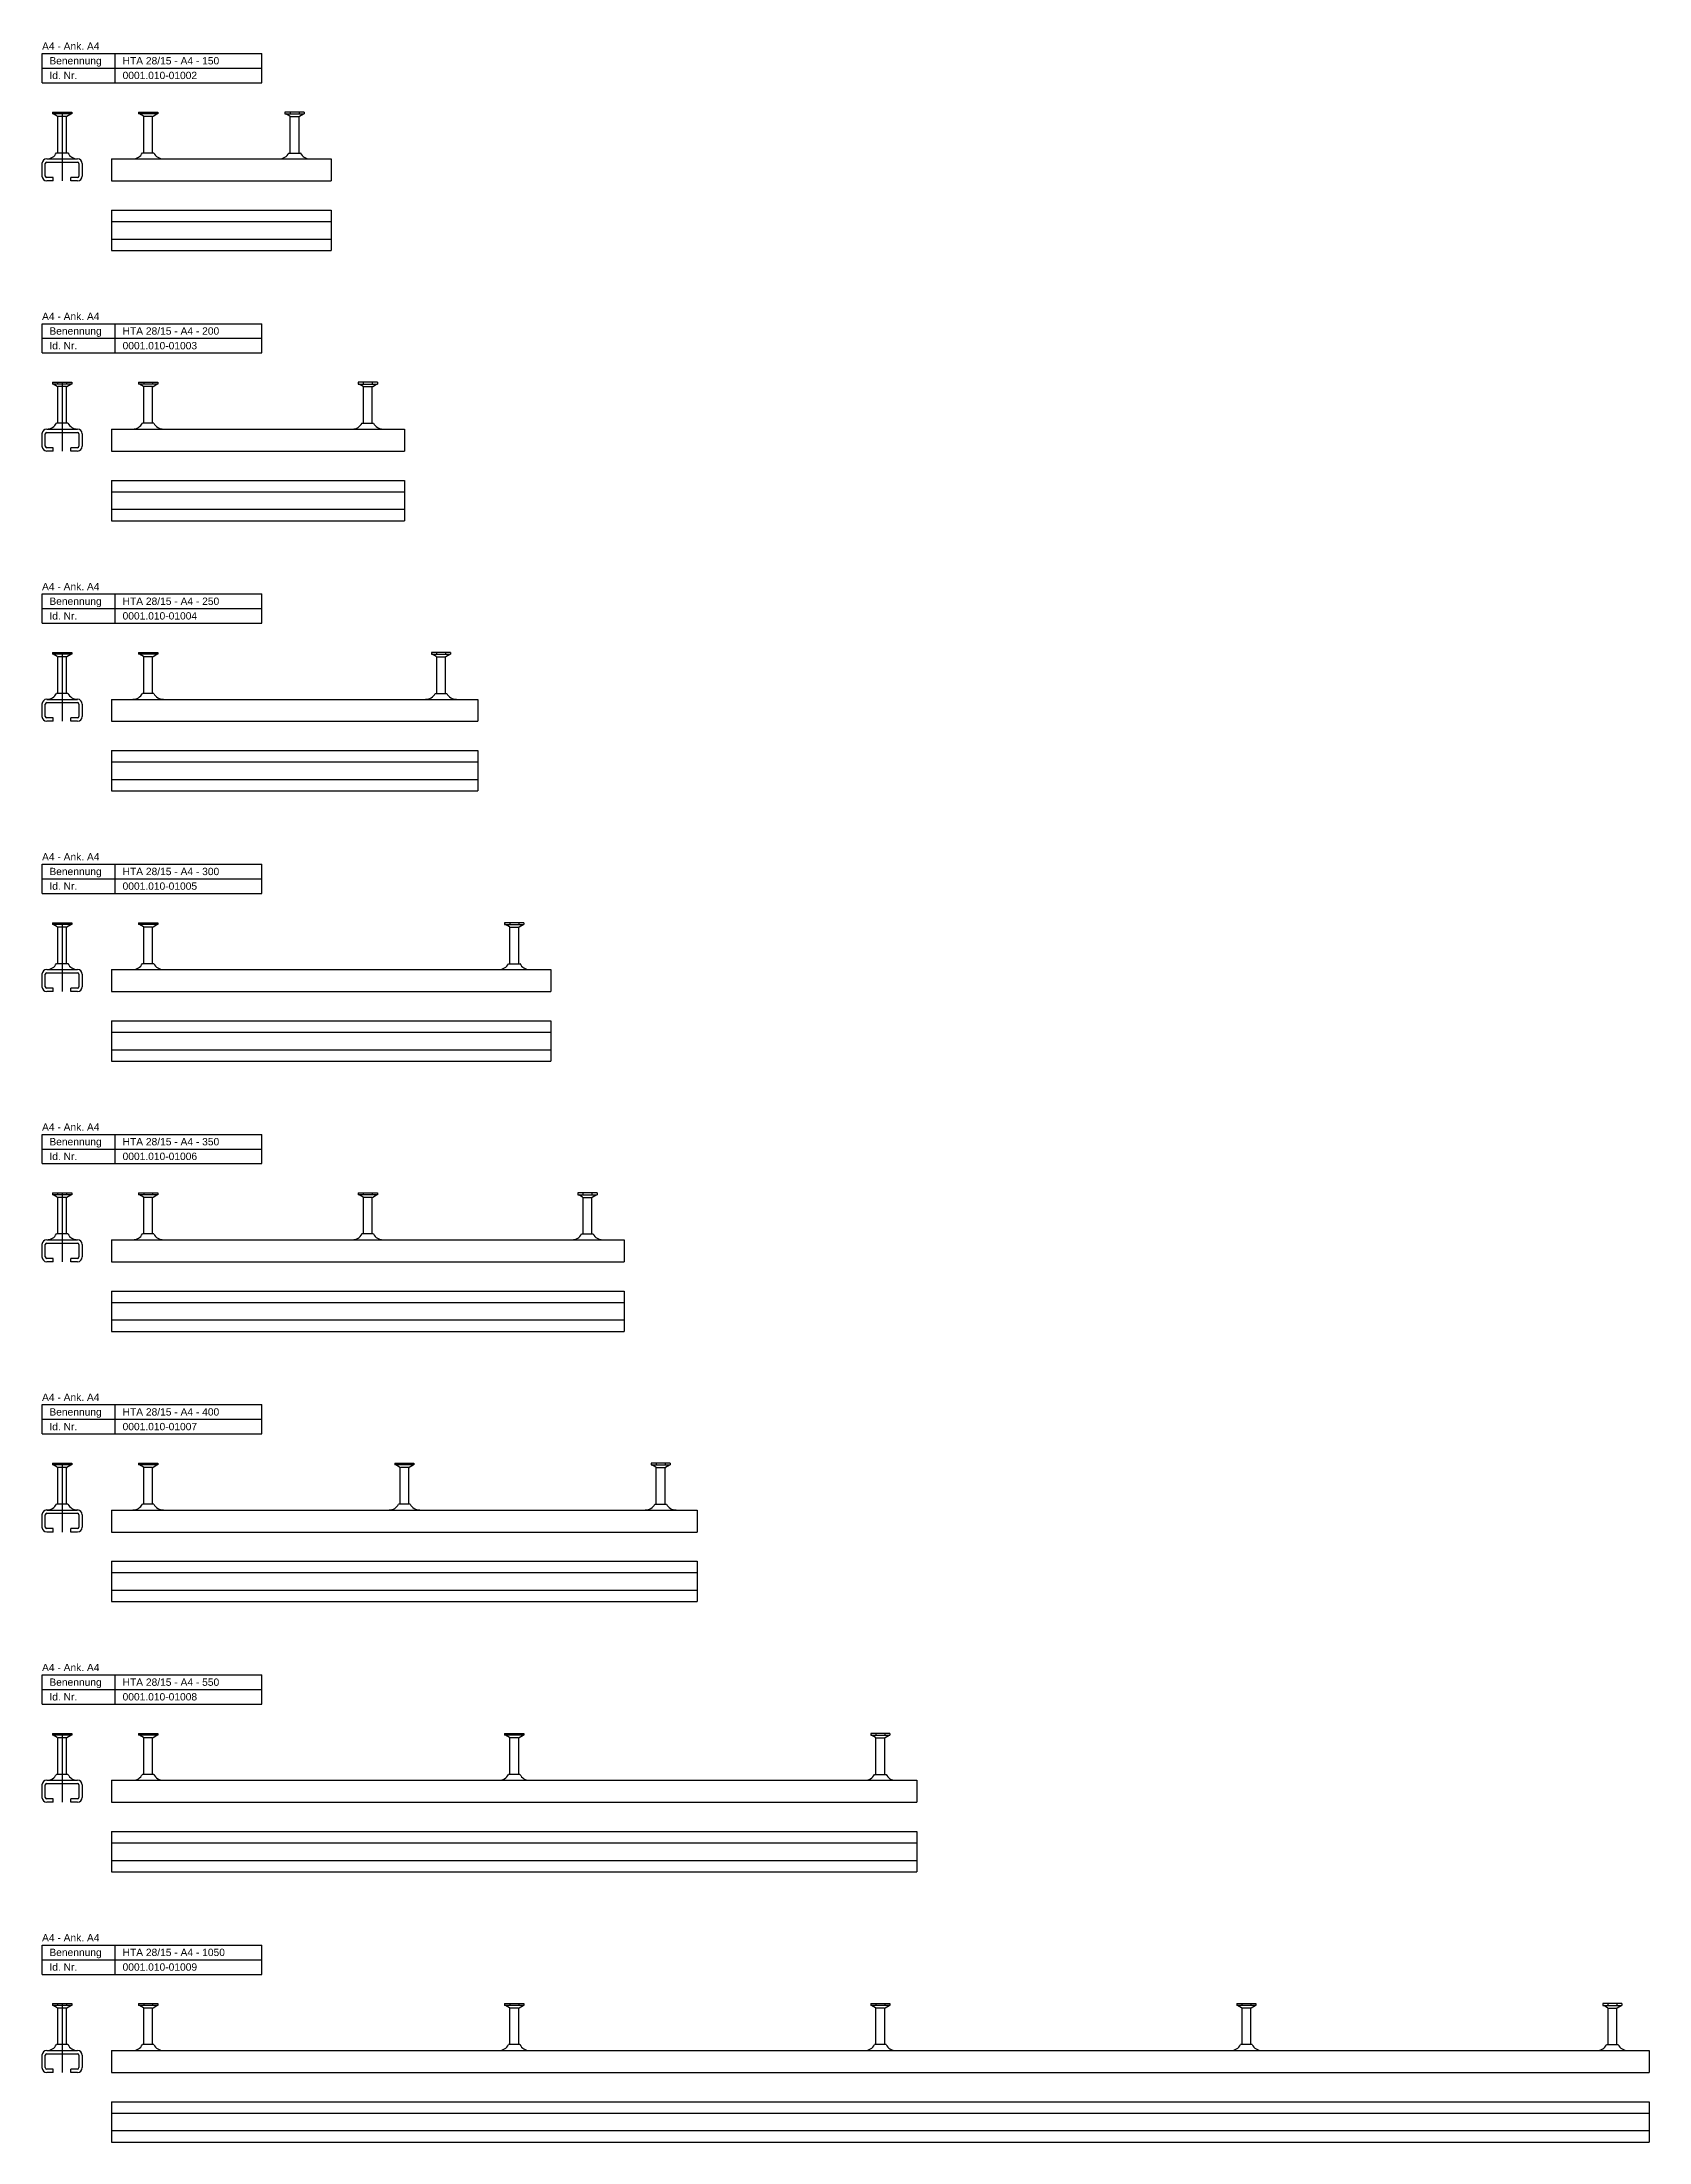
# Model space of a CAD drawing. Header units: millimetres. Extents: x -466 to 5678, y -7065 to 2232.
# Drawn here: x -465 to 633, y 614 to 2048 of the extents above; entities that cross this region are included whole.
import ezdxf

# ---------------------------------------------------------------- set-up
doc = ezdxf.new("R2010")
doc.units = ezdxf.units.MM
doc.layers.add('HALFEN', color=2, linetype='CONTINUOUS')
doc.styles.add('ARIAL50', font='ARIAL.TTF', dxfattribs={"height": 5})

msp = doc.modelspace()

# ---------------------------------------------------------------- texts
at = {"layer": 'HALFEN', "style": 'ARIAL50'}
for s, p in [('A4 - Ank. A4', (-464.7, 2042.3)), ('Benennung', (-459.7, 2032.3)), ('HTA 28/15 - A4 - 150', (-409.7, 2032.3)), ('Id. Nr.', (-459.7, 2022.3)), ('0001.010-01002', (-409.7, 2022.3)), ('A4 - Ank. A4', (-464.7, 1857.8)), ('Benennung', (-459.7, 1847.8)), ('HTA 28/15 - A4 - 200', (-409.7, 1847.8)), ('Id. Nr.', (-459.7, 1837.8)), ('0001.010-01003', (-409.7, 1837.8)), ('A4 - Ank. A4', (-464.7, 1673.3)), ('Benennung', (-459.7, 1663.3)), ('HTA 28/15 - A4 - 250', (-409.7, 1663.3)), ('Id. Nr.', (-459.7, 1653.3)), ('0001.010-01004', (-409.7, 1653.3)), ('A4 - Ank. A4', (-464.7, 1488.8)), ('Benennung', (-459.7, 1478.8)), ('HTA 28/15 - A4 - 300', (-409.7, 1478.8)), ('Id. Nr.', (-459.7, 1468.8)), ('0001.010-01005', (-409.7, 1468.8)), ('A4 - Ank. A4', (-464.7, 1304.3)), ('Benennung', (-459.7, 1294.3)), ('HTA 28/15 - A4 - 350', (-409.7, 1294.3)), ('Id. Nr.', (-459.7, 1284.3)), ('0001.010-01006', (-409.7, 1284.3)), ('A4 - Ank. A4', (-464.7, 1119.8)), ('Benennung', (-459.7, 1109.8)), ('Id. Nr.', (-459.7, 1099.8)), ('0001.010-01007', (-409.7, 1099.8)), ('HTA 28/15 - A4 - 400', (-409.7, 1109.8)), ('A4 - Ank. A4', (-464.7, 935.3)), ('Benennung', (-459.7, 925.3)), ('Id. Nr.', (-459.7, 915.3)), ('0001.010-01008', (-409.7, 915.3)), ('HTA 28/15 - A4 - 550', (-409.7, 925.3)), ('A4 - Ank. A4', (-464.7, 750.8)), ('Benennung', (-459.7, 740.8)), ('HTA 28/15 - A4 - 1050', (-409.7, 740.8)), ('Id. Nr.', (-459.7, 730.8)), ('0001.010-01009', (-409.7, 730.8))]:
    msp.add_text(s, height=5, dxfattribs=at).set_placement(p)

# ---------------------------------------------------------------- linework, layer by layer
at = {"layer": 'HALFEN'}
for p, q in [((-464.7, 2019.8), (-464.7, 2039.8)), ((-464.7, 2039.8), (-314.7, 2039.8)), ((-414.7, 2019.8), (-414.7, 2039.8)), ((-314.7, 2019.8), (-314.7, 2039.8)), ((-464.7, 2029.8), (-314.7, 2029.8)), ((-464.7, 2019.8), (-314.7, 2019.8)), ((-457.5, 1999.8), (-444.4, 1999.8)), ((-457.5, 1999.8), (-457.5, 1998.6)), ((-444.4, 1998.6), (-457.5, 1998.6)), ((-454.3, 1997), (-457, 1998.6)), ((-454.1, 1999.7), (-454.1, 1998.7)), ((-454, 1971.8), (-454, 1996.5)), ((-448.2, 1996.8), (-453.8, 1996.8)), ((-448, 1971.8), (-448, 1996.5)), ((-447.9, 1999.7), (-447.9, 1998.7)), ((-447.7, 1997), (-445, 1998.6)), ((-444.4, 1999.8), (-444.4, 1998.6)), ((-398.8, 1999.8), (-398.8, 1998.6)), ((-398.8, 1999.8), (-385.7, 1999.8)), ((-385.7, 1998.6), (-398.8, 1998.6)), ((-395.5, 1997), (-398.2, 1998.6)), ((-395.3, 1999.7), (-395.3, 1998.7)), ((-395.2, 1971.8), (-395.2, 1996.5)), ((-389.5, 1996.8), (-395, 1996.8)), ((-389.2, 1999.7), (-389.2, 1998.7)), ((-389.2, 1971.8), (-389.2, 1996.5)), ((-388.9, 1997), (-386.2, 1998.6)), ((-385.7, 1999.8), (-385.7, 1998.6)), ((-285.7, 1999.8), (-298.8, 1999.8)), ((-298.8, 1999.8), (-298.8, 1998.6)), ((-298.8, 1998.6), (-285.7, 1998.6)), ((-295.5, 1997), (-298.2, 1998.6)), ((-295.3, 1999.7), (-295.3, 1998.7)), ((-295.2, 1971.8), (-295.2, 1996.5)), ((-295, 1996.8), (-289.5, 1996.8)), ((-289.2, 1999.7), (-289.2, 1998.7)), ((-289.2, 1971.8), (-289.2, 1996.5)), ((-288.9, 1997), (-286.2, 1998.6)), ((-285.7, 1999.8), (-285.7, 1998.6)), ((-464.7, 1956.1), (-464.7, 1964.6)), ((-462.5, 1956.1), (-462.5, 1964.6)), ((-461.5, 1967.8), (-440.5, 1967.8)), ((-461.5, 1965.6), (-440.5, 1965.6)), ((-447.1, 1971.8), (-454.9, 1971.8)), ((-439.5, 1964.6), (-439.5, 1956.1)), ((-437.2, 1964.6), (-437.2, 1956.1)), ((-417.2, 1967.8), (-417.2, 1952.8)), ((-417.2, 1967.8), (-267.2, 1967.8)), ((-388.3, 1971.8), (-396.2, 1971.8)), ((-296.2, 1971.8), (-288.3, 1971.8)), ((-267.2, 1967.8), (-267.2, 1952.8)), ((-457, 1955.1), (-461.5, 1955.1)), ((-457, 1952.8), (-461.5, 1952.8)), ((-457, 1952.8), (-457, 1955.1)), ((-440.5, 1955.1), (-445, 1955.1)), ((-445, 1952.8), (-445, 1955.1)), ((-440.5, 1952.8), (-445, 1952.8)), ((-417.2, 1952.8), (-267.2, 1952.8)), ((-417.2, 1932.8), (-417.2, 1905.3)), ((-417.2, 1932.8), (-267.2, 1932.8)), ((-417.2, 1925.1), (-267.2, 1925.1)), ((-267.2, 1932.8), (-267.2, 1905.3)), ((-417.2, 1913.1), (-267.2, 1913.1)), ((-417.2, 1905.3), (-267.2, 1905.3)), ((-464.7, 1855.3), (-314.7, 1855.3)), ((-464.7, 1835.3), (-464.7, 1855.3)), ((-414.7, 1835.3), (-414.7, 1855.3)), ((-314.7, 1835.3), (-314.7, 1855.3)), ((-464.7, 1845.3), (-314.7, 1845.3)), ((-464.7, 1835.3), (-314.7, 1835.3)), ((-457.5, 1815.3), (-444.4, 1815.3)), ((-457.5, 1815.3), (-457.5, 1814.1)), ((-444.4, 1814.1), (-457.5, 1814.1)), ((-454.3, 1812.5), (-457, 1814.1)), ((-454.1, 1815.2), (-454.1, 1814.2)), ((-454, 1787.3), (-454, 1812)), ((-448.2, 1812.3), (-453.8, 1812.3)), ((-448, 1787.3), (-448, 1812)), ((-447.9, 1815.2), (-447.9, 1814.2)), ((-447.7, 1812.5), (-445, 1814.1)), ((-444.4, 1815.3), (-444.4, 1814.1)), ((-398.8, 1815.3), (-385.7, 1815.3)), ((-398.8, 1815.3), (-398.8, 1814.1)), ((-385.7, 1814.1), (-398.8, 1814.1)), ((-395.5, 1812.5), (-398.2, 1814.1)), ((-395.3, 1815.2), (-395.3, 1814.2)), ((-395.2, 1787.3), (-395.2, 1812)), ((-389.5, 1812.3), (-395, 1812.3)), ((-389.2, 1815.2), (-389.2, 1814.2)), ((-389.2, 1787.3), (-389.2, 1812)), ((-388.9, 1812.5), (-386.2, 1814.1)), ((-385.7, 1815.3), (-385.7, 1814.1)), ((-235.7, 1815.3), (-248.8, 1815.3)), ((-248.8, 1815.3), (-248.8, 1814.1)), ((-248.8, 1814.1), (-235.7, 1814.1)), ((-245.5, 1812.5), (-248.2, 1814.1)), ((-245.3, 1815.2), (-245.3, 1814.2)), ((-245.2, 1787.3), (-245.2, 1812)), ((-245, 1812.3), (-239.5, 1812.3)), ((-239.2, 1815.2), (-239.2, 1814.2)), ((-239.2, 1787.3), (-239.2, 1812)), ((-238.9, 1812.5), (-236.2, 1814.1)), ((-235.7, 1815.3), (-235.7, 1814.1)), ((-464.7, 1771.6), (-464.7, 1780.1)), ((-462.5, 1771.6), (-462.5, 1780.1)), ((-461.5, 1783.3), (-440.5, 1783.3)), ((-461.5, 1781.1), (-440.5, 1781.1)), ((-447.1, 1787.3), (-454.9, 1787.3)), ((-439.5, 1780.1), (-439.5, 1771.6)), ((-437.2, 1780.1), (-437.2, 1771.6)), ((-417.2, 1783.3), (-217.2, 1783.3)), ((-417.2, 1783.3), (-417.2, 1768.3)), ((-388.3, 1787.3), (-396.2, 1787.3)), ((-246.2, 1787.3), (-238.3, 1787.3)), ((-217.2, 1783.3), (-217.2, 1768.3)), ((-457, 1770.6), (-461.5, 1770.6)), ((-457, 1768.3), (-461.5, 1768.3)), ((-457, 1768.3), (-457, 1770.6)), ((-440.5, 1770.6), (-445, 1770.6)), ((-445, 1768.3), (-445, 1770.6)), ((-440.5, 1768.3), (-445, 1768.3)), ((-417.2, 1768.3), (-217.2, 1768.3)), ((-417.2, 1748.3), (-217.2, 1748.3)), ((-417.2, 1748.3), (-417.2, 1720.8)), ((-417.2, 1740.6), (-217.2, 1740.6)), ((-217.2, 1748.3), (-217.2, 1720.8)), ((-417.2, 1728.6), (-217.2, 1728.6)), ((-417.2, 1720.8), (-217.2, 1720.8)), ((-464.7, 1670.8), (-314.7, 1670.8)), ((-464.7, 1650.8), (-464.7, 1670.8)), ((-414.7, 1650.8), (-414.7, 1670.8)), ((-314.7, 1650.8), (-314.7, 1670.8)), ((-464.7, 1660.8), (-314.7, 1660.8)), ((-464.7, 1650.8), (-314.7, 1650.8)), ((-457.5, 1630.8), (-444.4, 1630.8)), ((-457.5, 1630.8), (-457.5, 1629.6)), ((-444.4, 1629.6), (-457.5, 1629.6)), ((-454.3, 1628), (-457, 1629.6)), ((-454.1, 1630.7), (-454.1, 1629.7)), ((-454, 1602.8), (-454, 1627.5)), ((-448.2, 1627.8), (-453.8, 1627.8)), ((-448, 1602.8), (-448, 1627.5)), ((-447.9, 1630.7), (-447.9, 1629.7)), ((-447.7, 1628), (-445, 1629.6)), ((-444.4, 1630.8), (-444.4, 1629.6)), ((-398.8, 1630.8), (-385.7, 1630.8)), ((-398.8, 1630.8), (-398.8, 1629.6)), ((-385.7, 1629.6), (-398.8, 1629.6)), ((-395.5, 1628), (-398.2, 1629.6)), ((-395.3, 1630.7), (-395.3, 1629.7)), ((-395.2, 1602.8), (-395.2, 1627.5)), ((-389.5, 1627.8), (-395, 1627.8)), ((-389.2, 1630.7), (-389.2, 1629.7)), ((-389.2, 1602.8), (-389.2, 1627.5)), ((-388.9, 1628), (-386.2, 1629.6)), ((-385.7, 1630.8), (-385.7, 1629.6)), ((-185.7, 1630.8), (-198.8, 1630.8)), ((-198.8, 1630.8), (-198.8, 1629.6)), ((-198.8, 1629.6), (-185.7, 1629.6)), ((-195.5, 1628), (-198.2, 1629.6)), ((-195.3, 1630.7), (-195.3, 1629.7)), ((-195.2, 1602.8), (-195.2, 1627.5)), ((-195, 1627.8), (-189.5, 1627.8)), ((-189.2, 1630.7), (-189.2, 1629.7)), ((-189.2, 1602.8), (-189.2, 1627.5)), ((-188.9, 1628), (-186.2, 1629.6)), ((-185.7, 1630.8), (-185.7, 1629.6)), ((-464.7, 1587.1), (-464.7, 1595.6)), ((-462.5, 1587.1), (-462.5, 1595.6)), ((-461.5, 1598.8), (-440.5, 1598.8)), ((-461.5, 1596.6), (-440.5, 1596.6)), ((-447.1, 1602.8), (-454.9, 1602.8)), ((-439.5, 1595.6), (-439.5, 1587.1)), ((-437.2, 1595.6), (-437.2, 1587.1)), ((-417.2, 1598.8), (-167.2, 1598.8)), ((-417.2, 1598.8), (-417.2, 1583.8)), ((-388.3, 1602.8), (-396.2, 1602.8)), ((-196.2, 1602.8), (-188.3, 1602.8)), ((-167.2, 1598.8), (-167.2, 1583.8)), ((-457, 1586.1), (-461.5, 1586.1)), ((-457, 1583.8), (-461.5, 1583.8)), ((-457, 1583.8), (-457, 1586.1)), ((-440.5, 1586.1), (-445, 1586.1)), ((-445, 1583.8), (-445, 1586.1)), ((-440.5, 1583.8), (-445, 1583.8)), ((-417.2, 1583.8), (-167.2, 1583.8)), ((-417.2, 1563.8), (-167.2, 1563.8)), ((-417.2, 1563.8), (-417.2, 1536.3)), ((-167.2, 1563.8), (-167.2, 1536.3)), ((-417.2, 1556.1), (-167.2, 1556.1)), ((-417.2, 1544.1), (-167.2, 1544.1)), ((-417.2, 1536.3), (-167.2, 1536.3)), ((-464.7, 1486.3), (-314.7, 1486.3)), ((-464.7, 1466.3), (-464.7, 1486.3)), ((-414.7, 1466.3), (-414.7, 1486.3)), ((-314.7, 1466.3), (-314.7, 1486.3)), ((-464.7, 1476.3), (-314.7, 1476.3)), ((-464.7, 1466.3), (-314.7, 1466.3)), ((-457.5, 1446.3), (-444.4, 1446.3)), ((-457.5, 1446.3), (-457.5, 1445.1)), ((-444.4, 1445.1), (-457.5, 1445.1)), ((-454.3, 1443.5), (-457, 1445.1)), ((-454.1, 1446.2), (-454.1, 1445.2)), ((-454, 1418.3), (-454, 1443)), ((-448.2, 1443.3), (-453.8, 1443.3)), ((-448, 1418.3), (-448, 1443)), ((-447.9, 1446.2), (-447.9, 1445.2)), ((-447.7, 1443.5), (-445, 1445.1)), ((-444.4, 1446.3), (-444.4, 1445.1)), ((-398.8, 1446.3), (-385.7, 1446.3)), ((-398.8, 1446.3), (-398.8, 1445.1)), ((-385.7, 1445.1), (-398.8, 1445.1)), ((-395.5, 1443.5), (-398.2, 1445.1)), ((-395.3, 1446.2), (-395.3, 1445.2)), ((-395.2, 1418.3), (-395.2, 1443)), ((-389.5, 1443.3), (-395, 1443.3)), ((-389.2, 1446.2), (-389.2, 1445.2)), ((-389.2, 1418.3), (-389.2, 1443)), ((-388.9, 1443.5), (-386.2, 1445.1)), ((-385.7, 1446.3), (-385.7, 1445.1)), ((-135.7, 1446.3), (-148.8, 1446.3)), ((-148.8, 1446.3), (-148.8, 1445.1)), ((-148.8, 1445.1), (-135.7, 1445.1)), ((-145.5, 1443.5), (-148.2, 1445.1)), ((-145.3, 1446.2), (-145.3, 1445.2)), ((-145.2, 1418.3), (-145.2, 1443)), ((-145, 1443.3), (-139.5, 1443.3)), ((-139.2, 1446.2), (-139.2, 1445.2)), ((-139.2, 1418.3), (-139.2, 1443)), ((-138.9, 1443.5), (-136.2, 1445.1)), ((-135.7, 1446.3), (-135.7, 1445.1)), ((-464.7, 1402.6), (-464.7, 1411.1)), ((-462.5, 1402.6), (-462.5, 1411.1)), ((-461.5, 1414.3), (-440.5, 1414.3)), ((-461.5, 1412.1), (-440.5, 1412.1)), ((-447.1, 1418.3), (-454.9, 1418.3)), ((-439.5, 1411.1), (-439.5, 1402.6)), ((-437.2, 1411.1), (-437.2, 1402.6)), ((-417.2, 1414.3), (-117.2, 1414.3)), ((-417.2, 1414.3), (-417.2, 1399.3)), ((-388.3, 1418.3), (-396.2, 1418.3)), ((-146.2, 1418.3), (-138.3, 1418.3)), ((-117.2, 1414.3), (-117.2, 1399.3)), ((-457, 1401.6), (-461.5, 1401.6)), ((-457, 1399.3), (-461.5, 1399.3)), ((-457, 1399.3), (-457, 1401.6)), ((-440.5, 1401.6), (-445, 1401.6)), ((-445, 1399.3), (-445, 1401.6)), ((-440.5, 1399.3), (-445, 1399.3)), ((-417.2, 1399.3), (-117.2, 1399.3)), ((-417.2, 1379.3), (-117.2, 1379.3)), ((-417.2, 1379.3), (-417.2, 1351.8)), ((-117.2, 1379.3), (-117.2, 1351.8)), ((-417.2, 1371.6), (-117.2, 1371.6)), ((-417.2, 1359.6), (-117.2, 1359.6)), ((-417.2, 1351.8), (-117.2, 1351.8)), ((-464.7, 1301.8), (-314.7, 1301.8)), ((-464.7, 1281.8), (-464.7, 1301.8)), ((-464.7, 1291.8), (-314.7, 1291.8)), ((-414.7, 1281.8), (-414.7, 1301.8)), ((-314.7, 1281.8), (-314.7, 1301.8)), ((-464.7, 1281.8), (-314.7, 1281.8)), ((-457.5, 1261.8), (-444.4, 1261.8)), ((-457.5, 1261.8), (-457.5, 1260.6)), ((-444.4, 1261.8), (-444.4, 1260.6)), ((-398.8, 1261.8), (-385.7, 1261.8)), ((-398.8, 1261.8), (-398.8, 1260.6)), ((-385.7, 1261.8), (-385.7, 1260.6)), ((-248.8, 1261.8), (-235.7, 1261.8)), ((-248.8, 1261.8), (-248.8, 1260.6)), ((-235.7, 1261.8), (-235.7, 1260.6)), ((-85.7, 1261.8), (-98.8, 1261.8)), ((-98.8, 1261.8), (-98.8, 1260.6)), ((-85.7, 1261.8), (-85.7, 1260.6)), ((-444.4, 1260.6), (-457.5, 1260.6)), ((-454.3, 1259), (-457, 1260.6)), ((-454.1, 1261.7), (-454.1, 1260.7)), ((-454, 1233.8), (-454, 1258.5)), ((-448.2, 1258.8), (-453.8, 1258.8)), ((-448, 1233.8), (-448, 1258.5)), ((-447.9, 1261.7), (-447.9, 1260.7)), ((-447.7, 1259), (-445, 1260.6)), ((-385.7, 1260.6), (-398.8, 1260.6)), ((-395.5, 1259), (-398.2, 1260.6)), ((-395.3, 1261.7), (-395.3, 1260.7)), ((-395.2, 1233.8), (-395.2, 1258.5)), ((-389.5, 1258.8), (-395, 1258.8)), ((-389.2, 1261.7), (-389.2, 1260.7)), ((-389.2, 1233.8), (-389.2, 1258.5)), ((-388.9, 1259), (-386.2, 1260.6)), ((-235.7, 1260.6), (-248.8, 1260.6)), ((-245.5, 1259), (-248.2, 1260.6)), ((-245.3, 1261.7), (-245.3, 1260.7)), ((-245.2, 1233.8), (-245.2, 1258.5)), ((-239.5, 1258.8), (-245, 1258.8)), ((-239.2, 1261.7), (-239.2, 1260.7)), ((-239.2, 1233.8), (-239.2, 1258.5)), ((-238.9, 1259), (-236.2, 1260.6)), ((-98.8, 1260.6), (-85.7, 1260.6)), ((-95.5, 1259), (-98.2, 1260.6)), ((-95.3, 1261.7), (-95.3, 1260.7)), ((-95.2, 1233.8), (-95.2, 1258.5)), ((-95, 1258.8), (-89.5, 1258.8)), ((-89.2, 1261.7), (-89.2, 1260.7)), ((-89.2, 1233.8), (-89.2, 1258.5)), ((-88.9, 1259), (-86.2, 1260.6)), ((-447.1, 1233.8), (-454.9, 1233.8)), ((-388.3, 1233.8), (-396.2, 1233.8)), ((-238.3, 1233.8), (-246.2, 1233.8)), ((-96.2, 1233.8), (-88.3, 1233.8)), ((-464.7, 1218.1), (-464.7, 1226.6)), ((-462.5, 1218.1), (-462.5, 1226.6)), ((-461.5, 1229.8), (-440.5, 1229.8)), ((-461.5, 1227.6), (-440.5, 1227.6)), ((-439.5, 1226.6), (-439.5, 1218.1)), ((-437.2, 1226.6), (-437.2, 1218.1)), ((-417.2, 1229.8), (-67.2, 1229.8)), ((-417.2, 1229.8), (-417.2, 1214.8)), ((-67.2, 1229.8), (-67.2, 1214.8)), ((-457, 1217.1), (-461.5, 1217.1)), ((-457, 1214.8), (-461.5, 1214.8)), ((-457, 1214.8), (-457, 1217.1)), ((-440.5, 1217.1), (-445, 1217.1)), ((-445, 1214.8), (-445, 1217.1)), ((-440.5, 1214.8), (-445, 1214.8)), ((-417.2, 1214.8), (-67.2, 1214.8)), ((-417.2, 1194.8), (-67.2, 1194.8)), ((-417.2, 1194.8), (-417.2, 1167.3)), ((-67.2, 1194.8), (-67.2, 1167.3)), ((-417.2, 1187.1), (-67.2, 1187.1)), ((-417.2, 1175.1), (-67.2, 1175.1)), ((-417.2, 1167.3), (-67.2, 1167.3)), ((-464.7, 1117.3), (-314.7, 1117.3)), ((-464.7, 1097.3), (-464.7, 1117.3)), ((-464.7, 1107.3), (-314.7, 1107.3)), ((-414.7, 1097.3), (-414.7, 1117.3)), ((-314.7, 1097.3), (-314.7, 1117.3)), ((-464.7, 1097.3), (-314.7, 1097.3)), ((-457.5, 1077.3), (-444.4, 1077.3)), ((-457.5, 1077.3), (-457.5, 1076.1)), ((-444.4, 1076.1), (-457.5, 1076.1)), ((-454.3, 1074.5), (-457, 1076.1)), ((-454.1, 1077.2), (-454.1, 1076.2)), ((-447.9, 1077.2), (-447.9, 1076.2)), ((-447.7, 1074.5), (-445, 1076.1)), ((-444.4, 1077.3), (-444.4, 1076.1)), ((-398.8, 1077.3), (-385.7, 1077.3)), ((-398.8, 1077.3), (-398.8, 1076.1)), ((-385.7, 1076.1), (-398.8, 1076.1)), ((-395.5, 1074.5), (-398.2, 1076.1)), ((-395.3, 1077.2), (-395.3, 1076.2)), ((-389.2, 1077.2), (-389.2, 1076.2)), ((-388.9, 1074.5), (-386.2, 1076.1)), ((-385.7, 1077.3), (-385.7, 1076.1)), ((-223.8, 1077.3), (-210.7, 1077.3)), ((-223.8, 1077.3), (-223.8, 1076.1)), ((-210.7, 1076.1), (-223.8, 1076.1)), ((-220.5, 1074.5), (-223.2, 1076.1)), ((-220.3, 1077.2), (-220.3, 1076.2)), ((-214.2, 1077.2), (-214.2, 1076.2)), ((-213.9, 1074.5), (-211.2, 1076.1)), ((-210.7, 1077.3), (-210.7, 1076.1)), ((-35.7, 1077.3), (-48.8, 1077.3)), ((-48.8, 1077.3), (-48.8, 1076.1)), ((-48.8, 1076.1), (-35.7, 1076.1)), ((-45.5, 1074.5), (-48.2, 1076.1)), ((-45.3, 1077.2), (-45.3, 1076.2)), ((-39.2, 1077.2), (-39.2, 1076.2)), ((-38.9, 1074.5), (-36.2, 1076.1)), ((-35.7, 1077.3), (-35.7, 1076.1)), ((-454, 1049.3), (-454, 1074)), ((-448.2, 1074.3), (-453.8, 1074.3)), ((-448, 1049.3), (-448, 1074)), ((-395.2, 1049.3), (-395.2, 1074)), ((-389.5, 1074.3), (-395, 1074.3)), ((-389.2, 1049.3), (-389.2, 1074)), ((-220.2, 1049.3), (-220.2, 1074)), ((-214.5, 1074.3), (-220, 1074.3)), ((-214.2, 1049.3), (-214.2, 1074)), ((-45.2, 1049.3), (-45.2, 1074)), ((-45, 1074.3), (-39.5, 1074.3)), ((-39.2, 1049.3), (-39.2, 1074)), ((-447.1, 1049.3), (-454.9, 1049.3)), ((-388.3, 1049.3), (-396.2, 1049.3)), ((-213.3, 1049.3), (-221.2, 1049.3)), ((-46.2, 1049.3), (-38.3, 1049.3)), ((-464.7, 1033.6), (-464.7, 1042.1)), ((-462.5, 1033.6), (-462.5, 1042.1)), ((-461.5, 1045.3), (-440.5, 1045.3)), ((-461.5, 1043.1), (-440.5, 1043.1)), ((-457, 1032.6), (-461.5, 1032.6)), ((-457, 1030.3), (-457, 1032.6)), ((-440.5, 1032.6), (-445, 1032.6)), ((-445, 1030.3), (-445, 1032.6)), ((-439.5, 1042.1), (-439.5, 1033.6)), ((-437.2, 1042.1), (-437.2, 1033.6)), ((-417.2, 1045.3), (-17.2, 1045.3)), ((-417.2, 1045.3), (-417.2, 1030.3)), ((-17.2, 1045.3), (-17.2, 1030.3)), ((-457, 1030.3), (-461.5, 1030.3)), ((-440.5, 1030.3), (-445, 1030.3)), ((-417.2, 1030.3), (-17.2, 1030.3)), ((-417.2, 1010.3), (-17.2, 1010.3)), ((-417.2, 1010.3), (-417.2, 982.8)), ((-17.2, 1010.3), (-17.2, 982.8)), ((-417.2, 1002.6), (-17.2, 1002.6)), ((-417.2, 990.6), (-17.2, 990.6)), ((-417.2, 982.8), (-17.2, 982.8)), ((-464.7, 932.8), (-314.7, 932.8)), ((-464.7, 912.8), (-464.7, 932.8)), ((-414.7, 912.8), (-414.7, 932.8)), ((-314.7, 912.8), (-314.7, 932.8)), ((-464.7, 922.8), (-314.7, 922.8)), ((-464.7, 912.8), (-314.7, 912.8)), ((-457.5, 892.8), (-444.4, 892.8)), ((-457.5, 892.8), (-457.5, 891.6)), ((-444.4, 891.6), (-457.5, 891.6)), ((-454.3, 890), (-457, 891.6)), ((-454.1, 892.7), (-454.1, 891.7)), ((-454, 864.8), (-454, 889.5)), ((-448.2, 889.8), (-453.8, 889.8)), ((-448, 864.8), (-448, 889.5)), ((-447.9, 892.7), (-447.9, 891.7)), ((-447.7, 890), (-445, 891.6)), ((-444.4, 892.8), (-444.4, 891.6)), ((-398.8, 892.8), (-385.7, 892.8)), ((-398.8, 892.8), (-398.8, 891.6)), ((-385.7, 891.6), (-398.8, 891.6)), ((-395.5, 890), (-398.2, 891.6)), ((-395.3, 892.7), (-395.3, 891.7)), ((-395.2, 864.8), (-395.2, 889.5)), ((-389.5, 889.8), (-395, 889.8)), ((-389.2, 892.7), (-389.2, 891.7)), ((-389.2, 864.8), (-389.2, 889.5)), ((-388.9, 890), (-386.2, 891.6)), ((-385.7, 892.8), (-385.7, 891.6)), ((-148.8, 892.8), (-135.7, 892.8)), ((-148.8, 892.8), (-148.8, 891.6)), ((-135.7, 891.6), (-148.8, 891.6)), ((-145.5, 890), (-148.2, 891.6)), ((-145.3, 892.7), (-145.3, 891.7)), ((-145.2, 864.8), (-145.2, 889.5)), ((-139.5, 889.8), (-145, 889.8)), ((-139.2, 892.7), (-139.2, 891.7)), ((-139.2, 864.8), (-139.2, 889.5)), ((-138.9, 890), (-136.2, 891.6)), ((-135.7, 892.8), (-135.7, 891.6)), ((114.3, 892.8), (101.2, 892.8)), ((101.2, 892.8), (101.2, 891.6)), ((101.2, 891.6), (114.3, 891.6)), ((104.5, 890), (101.8, 891.6)), ((104.7, 892.7), (104.7, 891.7)), ((104.8, 864.8), (104.8, 889.5)), ((105, 889.8), (110.5, 889.8)), ((110.8, 892.7), (110.8, 891.7)), ((110.8, 864.8), (110.8, 889.5)), ((111.1, 890), (113.8, 891.6)), ((114.3, 892.8), (114.3, 891.6)), ((-461.5, 860.8), (-440.5, 860.8)), ((-447.1, 864.8), (-454.9, 864.8)), ((-417.2, 860.8), (132.8, 860.8)), ((-417.2, 860.8), (-417.2, 845.8)), ((-388.3, 864.8), (-396.2, 864.8)), ((-138.3, 864.8), (-146.2, 864.8)), ((103.8, 864.8), (111.7, 864.8)), ((132.8, 860.8), (132.8, 845.8)), ((-464.7, 849.1), (-464.7, 857.6)), ((-462.5, 849.1), (-462.5, 857.6)), ((-461.5, 858.6), (-440.5, 858.6)), ((-457, 848.1), (-461.5, 848.1)), ((-457, 845.8), (-457, 848.1)), ((-445, 845.8), (-445, 848.1)), ((-440.5, 848.1), (-445, 848.1)), ((-439.5, 857.6), (-439.5, 849.1)), ((-437.2, 857.6), (-437.2, 849.1)), ((-457, 845.8), (-461.5, 845.8)), ((-440.5, 845.8), (-445, 845.8)), ((-417.2, 845.8), (132.8, 845.8)), ((-417.2, 825.8), (132.8, 825.8)), ((-417.2, 825.8), (-417.2, 798.3)), ((-417.2, 818.1), (132.8, 818.1)), ((132.8, 825.8), (132.8, 798.3)), ((-417.2, 806.1), (132.8, 806.1)), ((-417.2, 798.3), (132.8, 798.3)), ((-464.7, 748.3), (-314.7, 748.3)), ((-464.7, 728.3), (-464.7, 748.3)), ((-414.7, 728.3), (-414.7, 748.3)), ((-314.7, 728.3), (-314.7, 748.3)), ((-464.7, 738.3), (-314.7, 738.3)), ((-464.7, 728.3), (-314.7, 728.3)), ((-457.5, 708.3), (-444.4, 708.3)), ((-457.5, 708.3), (-457.5, 707.1)), ((-444.4, 707.1), (-457.5, 707.1)), ((-454.3, 705.5), (-457, 707.1)), ((-454.1, 708.2), (-454.1, 707.2)), ((-454, 680.3), (-454, 705)), ((-448.2, 705.3), (-453.8, 705.3)), ((-448, 680.3), (-448, 705)), ((-447.9, 708.2), (-447.9, 707.2)), ((-447.7, 705.5), (-445, 707.1)), ((-444.4, 708.3), (-444.4, 707.1)), ((-398.8, 708.3), (-385.7, 708.3)), ((-398.8, 708.3), (-398.8, 707.1)), ((-385.7, 707.1), (-398.8, 707.1)), ((-395.5, 705.5), (-398.2, 707.1)), ((-395.3, 708.2), (-395.3, 707.2)), ((-395.2, 680.3), (-395.2, 705)), ((-389.5, 705.3), (-395, 705.3)), ((-389.2, 708.2), (-389.2, 707.2)), ((-389.2, 680.3), (-389.2, 705)), ((-388.9, 705.5), (-386.2, 707.1)), ((-385.7, 708.3), (-385.7, 707.1)), ((-148.8, 708.3), (-135.7, 708.3)), ((-148.8, 708.3), (-148.8, 707.1)), ((-135.7, 707.1), (-148.8, 707.1)), ((-145.5, 705.5), (-148.2, 707.1)), ((-145.3, 708.2), (-145.3, 707.2)), ((-145.2, 680.3), (-145.2, 705)), ((-139.5, 705.3), (-145, 705.3)), ((-139.2, 708.2), (-139.2, 707.2)), ((-139.2, 680.3), (-139.2, 705)), ((-138.9, 705.5), (-136.2, 707.1)), ((-135.7, 708.3), (-135.7, 707.1)), ((101.2, 708.3), (114.3, 708.3)), ((101.2, 708.3), (101.2, 707.1)), ((114.3, 707.1), (101.2, 707.1)), ((104.5, 705.5), (101.8, 707.1)), ((104.7, 708.2), (104.7, 707.2)), ((104.8, 680.3), (104.8, 705)), ((110.5, 705.3), (105, 705.3)), ((110.8, 708.2), (110.8, 707.2)), ((110.8, 680.3), (110.8, 705)), ((111.1, 705.5), (113.8, 707.1)), ((114.3, 708.3), (114.3, 707.1)), ((351.2, 708.3), (364.3, 708.3)), ((351.2, 708.3), (351.2, 707.1)), ((364.3, 707.1), (351.2, 707.1)), ((354.5, 705.5), (351.8, 707.1)), ((354.7, 708.2), (354.7, 707.2)), ((354.8, 680.3), (354.8, 705)), ((360.5, 705.3), (355, 705.3)), ((360.8, 708.2), (360.8, 707.2)), ((360.8, 680.3), (360.8, 705)), ((361.1, 705.5), (363.8, 707.1)), ((364.3, 708.3), (364.3, 707.1)), ((614.3, 708.3), (601.2, 708.3)), ((601.2, 708.3), (601.2, 707.1)), ((601.2, 707.1), (614.3, 707.1)), ((604.5, 705.5), (601.8, 707.1)), ((604.7, 708.2), (604.7, 707.2)), ((604.8, 680.3), (604.8, 705)), ((605, 705.3), (610.5, 705.3)), ((610.8, 708.2), (610.8, 707.2)), ((610.8, 680.3), (610.8, 705)), ((611.1, 705.5), (613.8, 707.1)), ((614.3, 708.3), (614.3, 707.1)), ((-461.5, 676.3), (-440.5, 676.3)), ((-461.5, 674.1), (-440.5, 674.1)), ((-447.1, 680.3), (-454.9, 680.3)), ((-417.2, 676.3), (632.8, 676.3)), ((-417.2, 676.3), (-417.2, 661.3)), ((-388.3, 680.3), (-396.2, 680.3)), ((-138.3, 680.3), (-146.2, 680.3)), ((111.7, 680.3), (103.8, 680.3)), ((361.7, 680.3), (353.8, 680.3)), ((603.8, 680.3), (611.7, 680.3)), ((632.8, 676.3), (632.8, 661.3)), ((-464.7, 664.6), (-464.7, 673.1)), ((-462.5, 664.6), (-462.5, 673.1)), ((-457, 663.6), (-461.5, 663.6)), ((-457, 661.3), (-461.5, 661.3)), ((-457, 661.3), (-457, 663.6)), ((-440.5, 663.6), (-445, 663.6)), ((-445, 661.3), (-445, 663.6)), ((-440.5, 661.3), (-445, 661.3)), ((-439.5, 673.1), (-439.5, 664.6)), ((-437.2, 673.1), (-437.2, 664.6)), ((-417.2, 661.3), (632.8, 661.3)), ((-417.2, 641.3), (632.8, 641.3)), ((-417.2, 641.3), (-417.2, 613.8)), ((-417.2, 633.6), (632.8, 633.6)), ((632.8, 641.3), (632.8, 613.8)), ((-417.2, 621.6), (632.8, 621.6)), ((-417.2, 613.8), (632.8, 613.8))]:
    msp.add_line(p, q, dxfattribs=at)
at = {"layer": 'HALFEN', "color": 1}
for p, q in [((-451, 1999.8), (-451, 1952.8)), ((-451, 1815.3), (-451, 1768.3)), ((-451, 1630.8), (-451, 1583.8)), ((-451, 1446.3), (-451, 1399.3)), ((-451, 1261.8), (-451, 1214.8)), ((-451, 1077.3), (-451, 1030.3)), ((-451, 892.8), (-451, 845.8)), ((-451, 708.3), (-451, 661.3))]:
    msp.add_line(p, q, dxfattribs=at)
at = {"layer": 'HALFEN'}
for centre, radius, start, end in [((-454.6, 1996.5), 0.6, 0, 60), ((-447.4, 1996.5), 0.6, 120, 180), ((-395.8, 1996.5), 0.6, 0, 60), ((-388.6, 1996.5), 0.6, 120, 180), ((-295.8, 1996.5), 0.6, 0, 60), ((-288.6, 1996.5), 0.6, 120, 180), ((-461.5, 1964.6), 3.25, 90, 180), ((-461.5, 1964.6), 1, 90, 180), ((-461.3, 1975), 7.14, 268.7969, 333.9123), ((-440.6, 1975), 7.14, 206.0877, 271.2031), ((-440.5, 1964.6), 3.25, 0, 90), ((-440.5, 1964.6), 1, 0, 90), ((-402.6, 1975), 7.14, 268.7969, 333.9123), ((-381.9, 1975), 7.14, 206.0877, 271.2031), ((-302.6, 1975), 7.14, 268.7969, 333.9123), ((-281.9, 1975), 7.14, 206.0877, 271.2031), ((-461.5, 1956.1), 3.25, 180, 270), ((-461.5, 1956.1), 1, 180, 270), ((-440.5, 1956.1), 1, 270, 0), ((-440.5, 1956.1), 3.25, 270, 0), ((-454.6, 1812), 0.6, 0, 60), ((-447.4, 1812), 0.6, 120, 180), ((-395.8, 1812), 0.6, 0, 60), ((-388.6, 1812), 0.6, 120, 180), ((-245.8, 1812), 0.6, 0, 60), ((-238.6, 1812), 0.6, 120, 180), ((-461.5, 1780.1), 3.25, 90, 180), ((-461.5, 1780.1), 1, 90, 180), ((-461.3, 1790.5), 7.14, 268.7969, 333.9123), ((-440.6, 1790.5), 7.14, 206.0877, 271.2031), ((-440.5, 1780.1), 3.25, 0, 90), ((-440.5, 1780.1), 1, 0, 90), ((-402.6, 1790.5), 7.14, 268.7969, 333.9123), ((-381.9, 1790.5), 7.14, 206.0877, 271.2031), ((-252.6, 1790.5), 7.14, 268.7969, 333.9123), ((-231.9, 1790.5), 7.14, 206.0877, 271.2031), ((-461.5, 1771.6), 3.25, 180, 270), ((-461.5, 1771.6), 1, 180, 270), ((-440.5, 1771.6), 1, 270, 0), ((-440.5, 1771.6), 3.25, 270, 0), ((-454.6, 1627.5), 0.6, 0, 60), ((-447.4, 1627.5), 0.6, 120, 180), ((-395.8, 1627.5), 0.6, 0, 60), ((-388.6, 1627.5), 0.6, 120, 180), ((-195.8, 1627.5), 0.6, 0, 60), ((-188.6, 1627.5), 0.6, 120, 180), ((-461.5, 1595.6), 3.25, 90, 180), ((-461.5, 1595.6), 1, 90, 180), ((-461.3, 1606), 7.14, 268.7969, 333.9123), ((-440.6, 1606), 7.14, 206.0877, 271.2031), ((-440.5, 1595.6), 3.25, 0, 90), ((-440.5, 1595.6), 1, 0, 90), ((-402.6, 1606), 7.14, 268.7969, 333.9123), ((-381.9, 1606), 7.14, 206.0877, 271.2031), ((-202.6, 1606), 7.14, 268.7969, 333.9123), ((-181.9, 1606), 7.14, 206.0877, 271.2031), ((-461.5, 1587.1), 3.25, 180, 270), ((-461.5, 1587.1), 1, 180, 270), ((-440.5, 1587.1), 1, 270, 0), ((-440.5, 1587.1), 3.25, 270, 0), ((-454.6, 1443), 0.6, 0, 60), ((-447.4, 1443), 0.6, 120, 180), ((-395.8, 1443), 0.6, 0, 60), ((-388.6, 1443), 0.6, 120, 180), ((-145.8, 1443), 0.6, 0, 60), ((-138.6, 1443), 0.6, 120, 180), ((-461.5, 1411.1), 3.25, 90, 180), ((-461.5, 1411.1), 1, 90, 180), ((-461.3, 1421.5), 7.14, 268.7969, 333.9123), ((-440.6, 1421.5), 7.14, 206.0877, 271.2031), ((-440.5, 1411.1), 3.25, 0, 90), ((-440.5, 1411.1), 1, 0, 90), ((-402.6, 1421.5), 7.14, 268.7969, 333.9123), ((-381.9, 1421.5), 7.14, 206.0877, 271.2031), ((-152.6, 1421.5), 7.14, 268.7969, 333.9123), ((-131.9, 1421.5), 7.14, 206.0877, 271.2031), ((-461.5, 1402.6), 3.25, 180, 270), ((-461.5, 1402.6), 1, 180, 270), ((-440.5, 1402.6), 3.25, 270, 0), ((-440.5, 1402.6), 1, 270, 0), ((-454.6, 1258.5), 0.6, 0, 60), ((-447.4, 1258.5), 0.6, 120, 180), ((-395.8, 1258.5), 0.6, 0, 60), ((-388.6, 1258.5), 0.6, 120, 180), ((-245.8, 1258.5), 0.6, 0, 60), ((-238.6, 1258.5), 0.6, 120, 180), ((-95.8, 1258.5), 0.6, 0, 60), ((-88.6, 1258.5), 0.6, 120, 180), ((-461.3, 1237), 7.14, 268.7969, 333.9123), ((-440.6, 1237), 7.14, 206.0877, 271.2031), ((-402.6, 1237), 7.14, 268.7969, 333.9123), ((-381.9, 1237), 7.14, 206.0877, 271.2031), ((-252.6, 1237), 7.14, 268.7969, 333.9123), ((-231.9, 1237), 7.14, 206.0877, 271.2031), ((-102.6, 1237), 7.14, 268.7969, 333.9123), ((-81.9, 1237), 7.14, 206.0877, 271.2031), ((-461.5, 1226.6), 3.25, 90, 180), ((-461.5, 1226.6), 1, 90, 180), ((-440.5, 1226.6), 3.25, 0, 90), ((-440.5, 1226.6), 1, 0, 90), ((-461.5, 1218.1), 3.25, 180, 270), ((-461.5, 1218.1), 1, 180, 270), ((-440.5, 1218.1), 3.25, 270, 0), ((-440.5, 1218.1), 1, 270, 0), ((-454.6, 1074), 0.6, 0, 60), ((-447.4, 1074), 0.6, 120, 180), ((-395.8, 1074), 0.6, 0, 60), ((-388.6, 1074), 0.6, 120, 180), ((-220.8, 1074), 0.6, 0, 60), ((-213.6, 1074), 0.6, 120, 180), ((-45.8, 1074), 0.6, 0, 60), ((-38.6, 1074), 0.6, 120, 180), ((-461.3, 1052.5), 7.14, 268.7969, 333.9123), ((-440.6, 1052.5), 7.14, 206.0877, 271.2031), ((-402.6, 1052.5), 7.14, 268.7969, 333.9123), ((-381.9, 1052.5), 7.14, 206.0877, 271.2031), ((-227.6, 1052.5), 7.14, 268.7969, 333.9123), ((-206.9, 1052.5), 7.14, 206.0877, 271.2031), ((-52.6, 1052.5), 7.14, 268.7969, 333.9123), ((-31.9, 1052.5), 7.14, 206.0877, 271.2031), ((-461.5, 1042.1), 3.25, 90, 180), ((-461.5, 1033.6), 3.25, 180, 270), ((-461.5, 1042.1), 1, 90, 180), ((-461.5, 1033.6), 1, 180, 270), ((-440.5, 1042.1), 3.25, 0, 90), ((-440.5, 1042.1), 1, 0, 90), ((-440.5, 1033.6), 3.25, 270, 0), ((-440.5, 1033.6), 1, 270, 0), ((-454.6, 889.5), 0.6, 0, 60), ((-447.4, 889.5), 0.6, 120, 180), ((-395.8, 889.5), 0.6, 0, 60), ((-388.6, 889.5), 0.6, 120, 180), ((-145.8, 889.5), 0.6, 0, 60), ((-138.6, 889.5), 0.6, 120, 180), ((104.2, 889.5), 0.6, 0, 60), ((111.4, 889.5), 0.6, 120, 180), ((-461.5, 857.6), 3.25, 90, 180), ((-461.3, 868), 7.14, 268.7969, 333.9123), ((-440.6, 868), 7.14, 206.0877, 271.2031), ((-440.5, 857.6), 3.25, 0, 90), ((-402.6, 868), 7.14, 268.7969, 333.9123), ((-381.9, 868), 7.14, 206.0877, 271.2031), ((-152.6, 868), 7.14, 268.7969, 333.9123), ((-131.9, 868), 7.14, 206.0877, 271.2031), ((97.4, 868), 7.14, 268.7969, 333.9123), ((118.1, 868), 7.14, 206.0877, 271.2031), ((-461.5, 849.1), 3.25, 180, 270), ((-461.5, 857.6), 1, 90, 180), ((-461.5, 849.1), 1, 180, 270), ((-440.5, 857.6), 1, 0, 90), ((-440.5, 849.1), 3.25, 270, 0), ((-440.5, 849.1), 1, 270, 0), ((-454.6, 705), 0.6, 0, 60), ((-447.4, 705), 0.6, 120, 180), ((-395.8, 705), 0.6, 0, 60), ((-388.6, 705), 0.6, 120, 180), ((-145.8, 705), 0.6, 0, 60), ((-138.6, 705), 0.6, 120, 180), ((104.2, 705), 0.6, 0, 60), ((111.4, 705), 0.6, 120, 180), ((354.2, 705), 0.6, 0, 60), ((361.4, 705), 0.6, 120, 180), ((604.2, 705), 0.6, 0, 60), ((611.4, 705), 0.6, 120, 180), ((-461.5, 673.1), 3.25, 90, 180), ((-461.5, 673.1), 1, 90, 180), ((-461.3, 683.5), 7.14, 268.7969, 333.9123), ((-440.6, 683.5), 7.14, 206.0877, 271.2031), ((-440.5, 673.1), 3.25, 0, 90), ((-440.5, 673.1), 1, 0, 90), ((-402.6, 683.5), 7.14, 268.7969, 333.9123), ((-381.9, 683.5), 7.14, 206.0877, 271.2031), ((-152.6, 683.5), 7.14, 268.7969, 333.9123), ((-131.9, 683.5), 7.14, 206.0877, 271.2031), ((97.4, 683.5), 7.14, 268.7969, 333.9123), ((118.1, 683.5), 7.14, 206.0877, 271.2031), ((347.4, 683.5), 7.14, 268.7969, 333.9123), ((368.1, 683.5), 7.14, 206.0877, 271.2031), ((597.4, 683.5), 7.14, 268.7969, 333.9123), ((618.1, 683.5), 7.14, 206.0877, 271.2031), ((-461.5, 664.6), 3.25, 180, 270), ((-461.5, 664.6), 1, 180, 270), ((-440.5, 664.6), 1, 270, 0), ((-440.5, 664.6), 3.25, 270, 0)]:
    msp.add_arc(centre, radius, start, end, dxfattribs=at)

msp.set_redraw_order([(e.dxf.handle, doc.entitydb.next_handle()) for e in msp.query("TEXT MTEXT ATTDEF DIMENSION ARC_DIMENSION")])  # texts and dimensions are drawn at this point

doc.saveas('drawing.dxf')
